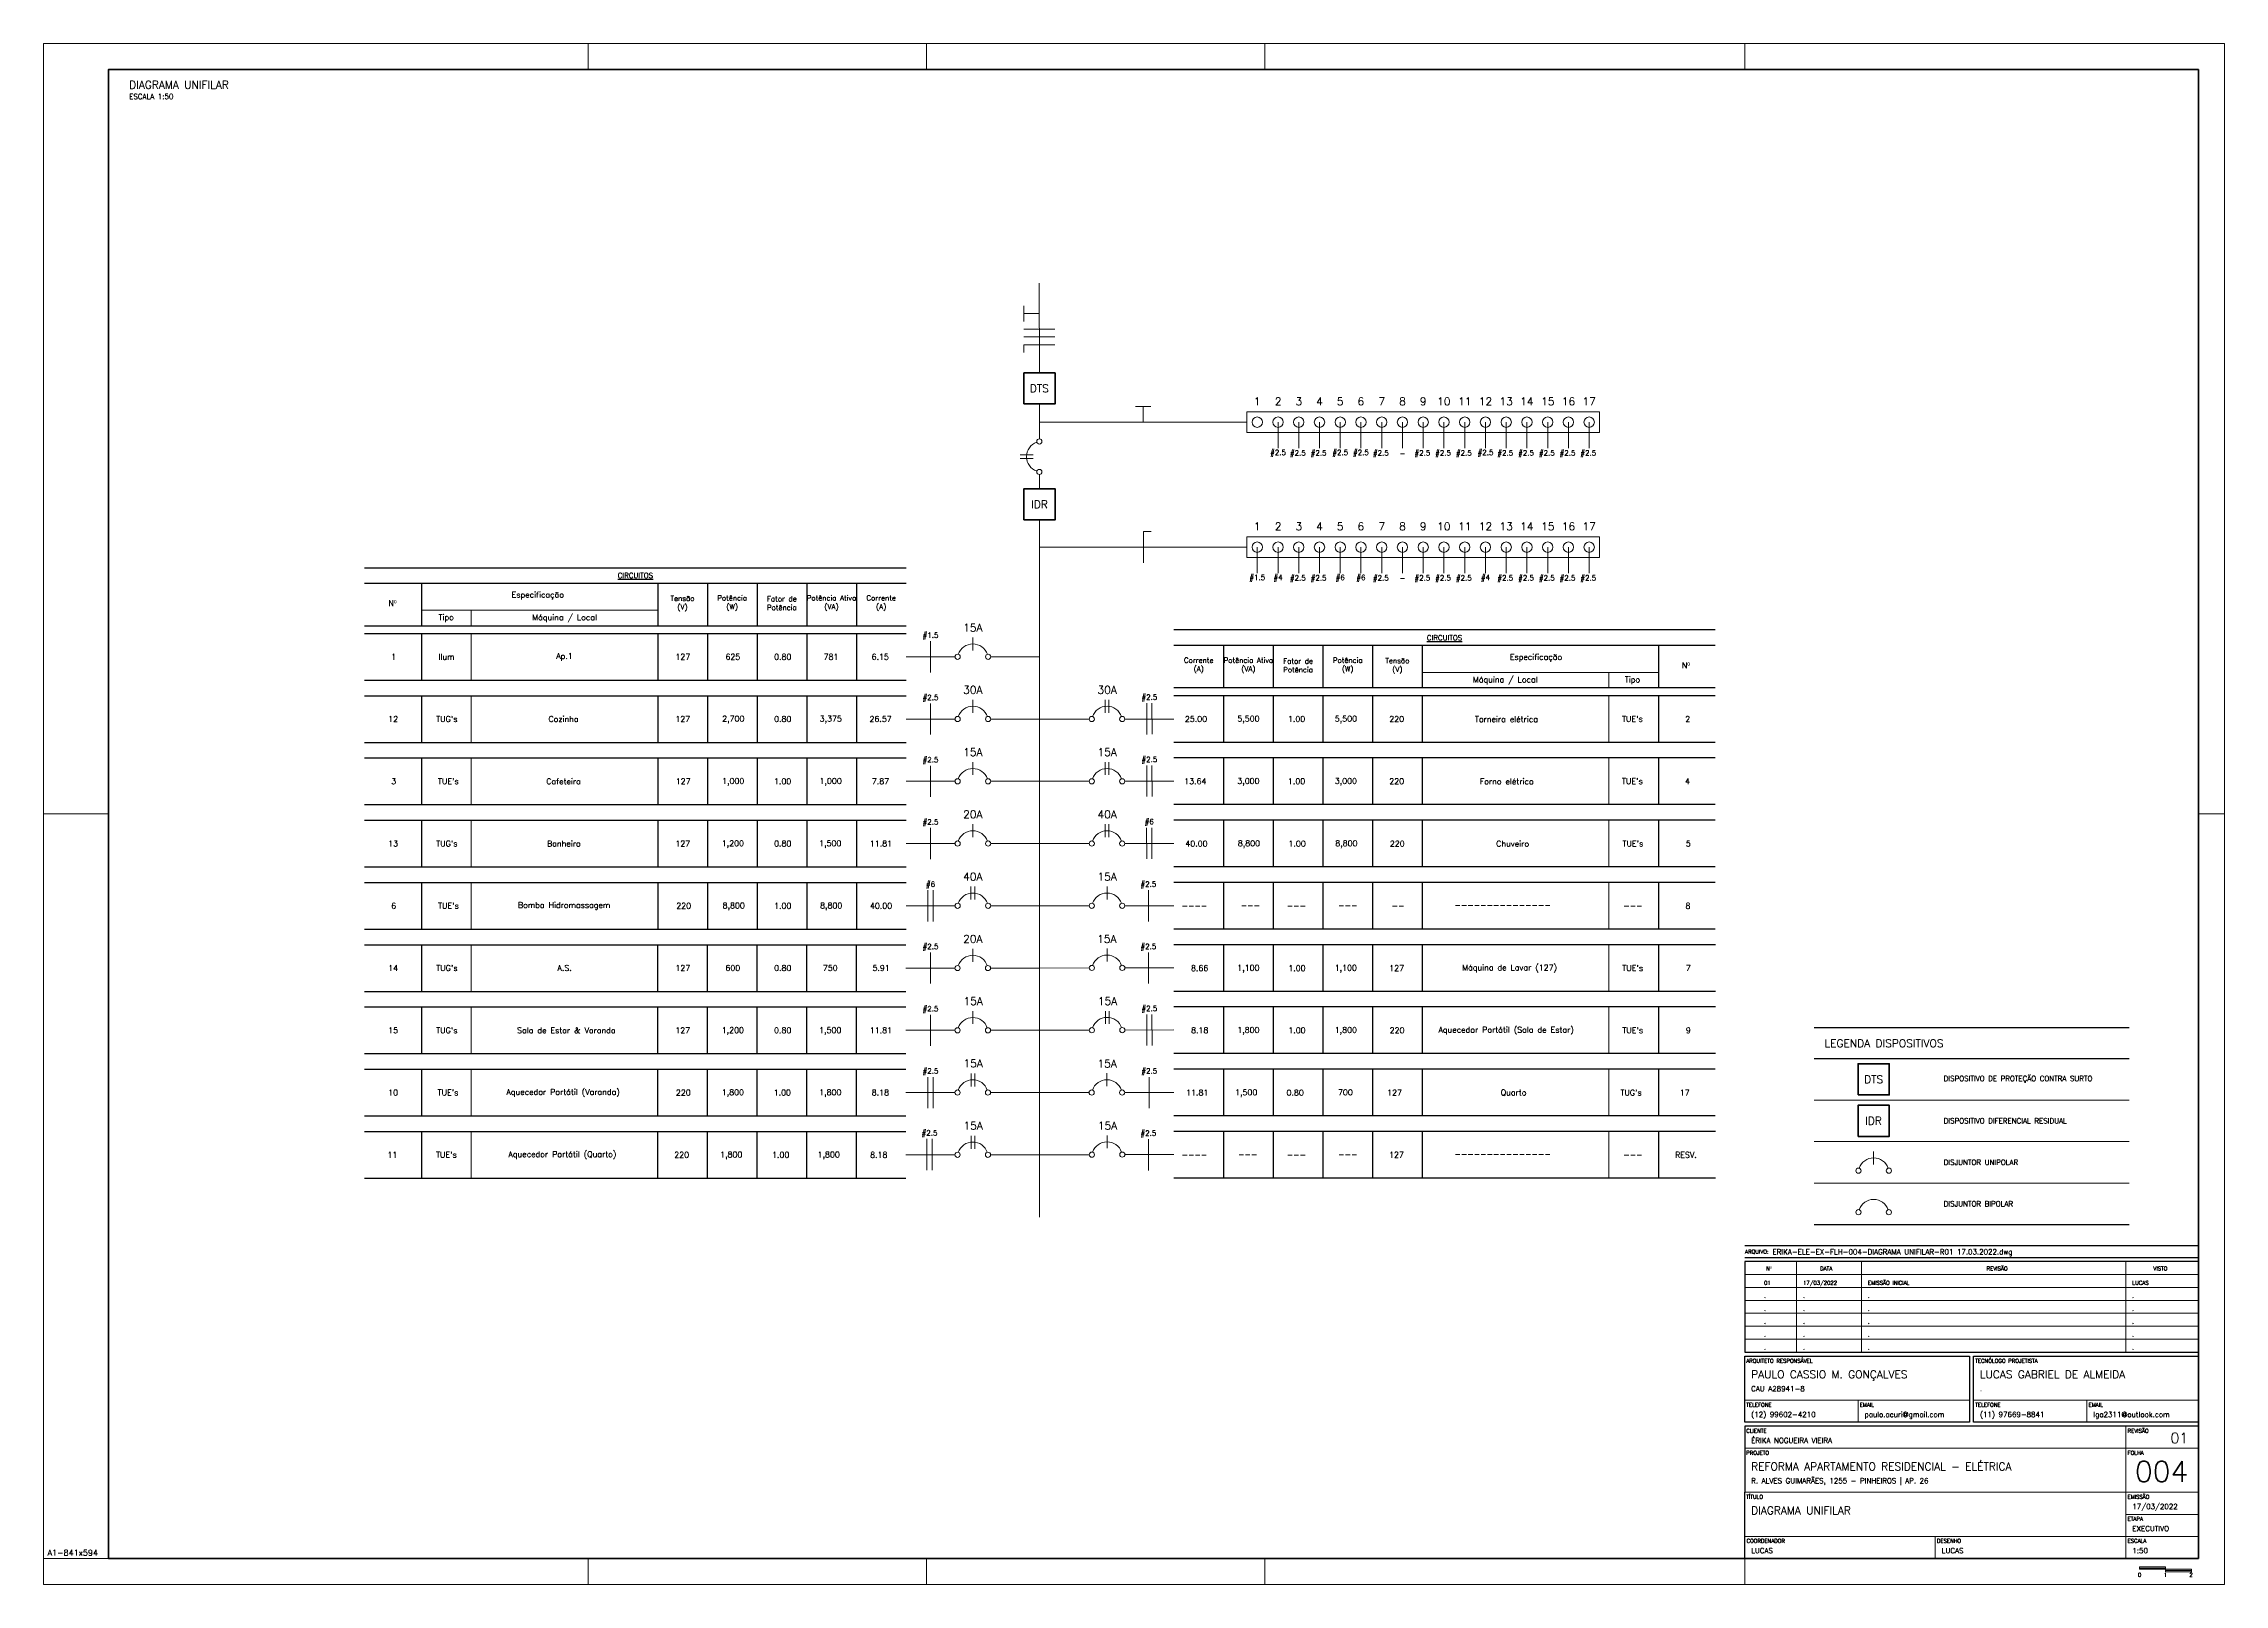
# Model space of a CAD drawing. Extents: x 0 to 175, y -16 to 63.
# Drawn here: x 95.62 to 137.67, y 0 to 29.7 of the extents above; entities that cross this region are included whole.
import ezdxf
from ezdxf.enums import TextEntityAlignment as Align

# ---------------------------------------------------------------- set-up
doc = ezdxf.new("R2010")
doc.units = 0
doc.header["$LTSCALE"] = 0.5
doc.header["$MEASUREMENT"] = 0
for name, color, linetype in [('CARIMBO', 7, 'CONTINUOUS'), ('LOGO', 7, 'CONTINUOUS'), ('MARGEM', 1, 'CONTINUOUS')]:
    doc.layers.add(name, color=color, linetype=linetype)
for name, color, linetype, lineweight in [('COT01', 1, 'CONTINUOUS', 9), ('TXT01', 7, 'CONTINUOUS', 9), ('TXT02', 2, 'CONTINUOUS', 20), ('TXT05', 4, 'CONTINUOUS', 30), ('TXT07', 6, 'CONTINUOUS', 50)]:
    doc.layers.add(name, color=color, linetype=linetype, lineweight=lineweight)
for name, color, linetype, lineweight, true_color in [('ELE03 - FASE', 242, 'CONTINUOUS', 20, 0xdf2935), ('ELE03 - NEUTRO', 141, 'CONTINUOUS', 20, 0x51d6ff), ('ELE03 - TERRA', 112, 'CONTINUOUS', 20, 0x0bde67)]:
    doc.layers.add(name, color=color, linetype=linetype, lineweight=lineweight, true_color=true_color)
doc.styles.add('ROMANS', font='romans.shx')
doc.styles.add('SANSSERIF', font='sanss___.ttf')
doc.styles.add('SIMPLEX', font='SIMPLEX')
doc.styles.get("Standard").update_dxf_attribs({"font": 'romans.shx'})

# ---------------------------------------------------------------- blocks, each defined once
blk = doc.blocks.new('CARIMBO-1')
at = {"layer": 'TXT01', "lineweight": 9}
for p, q in [((-6.5, 5.725), (-6.5, 3.975)), ((-1.4, 3.975), (-1.4, 5.725)), ((-8.75, 5.225), (0, 5.225)), ((-8.75, 4.975), (0, 4.975)), ((-8.75, 4.725), (0, 4.725)), ((-8.75, 4.475), (0, 4.475)), ((-8.75, 4.225), (0, 4.225)), ((-8.75, 3.05), (-4.413, 3.05)), ((-4.338, 3.05), (0, 3.05)), ((-1.4, 2.55), (-1.4, 1.275)), ((-8.75, 2.125), (0, 2.125)), ((-1.4, 1.275), (-1.4, 0)), ((-1.4, 0.85), (0, 0.85)), ((-8.75, 0.425), (0, 0.425)), ((-5.075, 0.425), (-5.075, 0))]:
    blk.add_line(p, q, dxfattribs=at)
for points in [[(-6.563, 3.05), (-6.563, 2.625)], [(-2.15, 3.05), (-2.15, 2.625)], [(-8.75, 1.275), (0, 1.275)]]:
    blk.add_lwpolyline(points, dxfattribs=at)
at = {"layer": 'TXT02', "lineweight": 9}
for p, q in [((-8.75, 5.475), (0, 5.475)), ((-7.75, 5.725), (-7.75, 3.975))]:
    blk.add_line(p, q, dxfattribs=at)
at = {"layer": 'TXT05', "color": 4}
blk.add_line((-8.75, 6.035), (0, 6.035), dxfattribs=at)
for points in [[(-8.75, 5.8), (0, 5.8)], [(0, 1.275), (0, 2.55), (-8.75, 2.55), (-8.75, 1.275)], [(0, 1.275), (0, 0), (-8.75, 0), (-8.75, 1.275)]]:
    blk.add_lwpolyline(points, dxfattribs=at)
for points in [[(-8.75, 3.975), (0, 3.975), (0, 5.725), (-8.75, 5.725)], [(-8.75, 3.9), (-4.413, 3.9), (-4.413, 2.625), (-8.75, 2.625)], [(-4.338, 3.9), (0, 3.9), (0, 2.625), (-4.338, 2.625)]]:
    blk.add_lwpolyline(points, close=True, dxfattribs=at)
at = {"layer": 'LOGO', "color": 2, "lineweight": 20, "style": 'SANSSERIF'}
blk.add_text('.', height=0.1, dxfattribs=at).set_placement((-4.213, 3.222))
at = {"layer": 'LOGO', "color": 4, "lineweight": 30, "style": 'ROMANS', "flags": 8}
blk.add_attdef('NOME_CLIENTE', (-8.625, 2.225), '', height=0.1, dxfattribs=at)
at = {"layer": 'TXT02', "color": 2, "lineweight": 20, "style": 'ROMANS'}
for s, p in [('ARQUIVO:', (-8.742, 5.875)), ('Nº', (-8.333, 5.55)), ('DATA', (-7.297, 5.55)), ('REVISÃO', (-4.086, 5.55)), ('VISTO', (-0.868, 5.55)), ('REVISÃO', (-1.368, 2.422)), ('FOLHA', (-1.368, 1.997)), ('TÍTULO', (-8.718, 1.15)), ('EMISSÃO', (-1.368, 1.15)), ('ETAPA', (-1.368, 0.725)), ('COORDENADOR', (-8.714, 0.3)), ('DESENHO', (-5.043, 0.3)), ('ESCALA', (-1.368, 0.3))]:
    blk.add_text(s, height=0.075, dxfattribs=at).set_placement(p)
at = {"layer": 'TXT02', "style": 'ROMANS'}
for s, height, p in [('TELEFONE', 0.075, (-8.718, 2.922)), ('CAU A28941-8 ', 0.1, (-8.625, 3.222)), ('EMAIL', 0.075, (-6.53, 2.922)), ('TELEFONE', 0.075, (-4.305, 2.922)), ('EMAIL', 0.075, (-2.118, 2.922)), ('(12) 99602-4210 ', 0.1, (-8.625, 2.725)), ('paulo.acuri@gmail.com ', 0.1, (-6.438, 2.725)), ('(11) 97669-8841 ', 0.1, (-4.213, 2.725)), ('lga2311@outlook.com ', 0.1, (-2.025, 2.725)), ('CLIENTE', 0.075, (-8.718, 2.422)), ('PROJETO', 0.075, (-8.718, 1.997))]:
    blk.add_text(s, height=height, dxfattribs=at).set_placement(p)
at = {"layer": 'TXT02', "color": 2, "lineweight": 20, "style": 'ROMANS', "flags": 8}
for tag, p, height in [('ARQUIVO', (-8.213, 5.86), 0.1), ('R11', (-8.375, 5.275), 0.075), ('R21', (-8.375, 5.025), 0.075), ('R12', (-7.625, 5.275), 0.075), ('R22', (-7.625, 5.025), 0.075), ('R13', (-6.375, 5.275), 0.075), ('R23', (-6.375, 5.025), 0.075), ('R14', (-1.275, 5.275), 0.075), ('R24', (-1.275, 5.025), 0.075), ('R31', (-8.375, 4.775), 0.075), ('R32', (-7.625, 4.775), 0.075), ('R33', (-6.375, 4.775), 0.075), ('R34', (-1.275, 4.775), 0.075), ('R41', (-8.375, 4.525), 0.075), ('R51', (-8.375, 4.275), 0.075), ('R42', (-7.625, 4.525), 0.075), ('R52', (-7.625, 4.275), 0.075), ('R43', (-6.375, 4.525), 0.075), ('R53', (-6.375, 4.275), 0.075), ('R44', (-1.275, 4.525), 0.075), ('R54', (-1.275, 4.275), 0.075), ('R61', (-8.375, 4.025), 0.075), ('R62', (-7.625, 4.025), 0.075), ('R63', (-6.375, 4.025), 0.075), ('R64', (-1.275, 4.025), 0.075), ('DATA', (-1.275, 0.95), 0.1), ('ETAPA', (-1.275, 0.525), 0.1), ('COORDENADOR', (-8.625, 0.1), 0.1), ('DESENHISTA', (-4.95, 0.1), 0.1), ('ESCALA', (-1.275, 0.1), 0.1)]:
    blk.add_attdef(tag, p, '', height=height, dxfattribs=at)
at = {"layer": 'TXT02', "style": 'ROMANS', "flags": 8}
blk.add_attdef('ENDEREÇO', (-8.625, 1.447), '', height=0.1, dxfattribs=at)
at = {"layer": 'TXT05', "color": 4, "style": 'ROMANS'}
for s, p in [('ARQUITETO RESPONSÁVEL', (-8.718, 3.772)), ('TECNÓLOGO PROJETISTA', (-4.305, 3.772))]:
    blk.add_text(s, height=0.075, dxfattribs=at).set_placement(p)
at = {"layer": 'TXT05', "color": 4, "style": 'ROMANS', "flags": 8}
blk.add_attdef('REV', text='', height=0.2, dxfattribs=at).set_placement((-0.196, 2.222), align=Align.RIGHT)
at = {"layer": 'TXT05', "style": 'ROMANS', "flags": 8}
blk.add_attdef('NOME_PROJETO', (-8.625, 1.697), '', height=0.15, dxfattribs=at)
at = {"layer": 'TXT07', "style": 'ROMANS'}
for s, p in [('PAULO CASSIO M. GONÇALVES', (-8.625, 3.472)), ('LUCAS GABRIEL DE ALMEIDA', (-4.213, 3.472))]:
    blk.add_text(s, height=0.15, dxfattribs=at).set_placement(p)
at = {"layer": 'TXT07', "style": 'ROMANS', "flags": 8}
blk.add_attdef('Nº', text='', height=0.4, dxfattribs=at).set_placement((-0.196, 1.475), align=Align.RIGHT)
for tag, p in [('TÍTULO_LINHA_1', (-8.625, 0.85)), ('TÍTULO_LINHA_2', (-8.625, 0.6))]:
    blk.add_attdef(tag, p, '', height=0.15, dxfattribs=at)
blk = doc.blocks.new('*U289')
at = {"layer": 'ELE03 - TERRA'}
blk.add_lwpolyline([(0, 0), (0, -0.5)], dxfattribs=at)
at = {"layer": 'TXT02'}
blk.add_circle((0, 0), 0.1, dxfattribs=at)
blk = doc.blocks.new('*U290')
at = {"layer": 'TXT01', "color": 0, "linetype": 'ByBlock', "lineweight": -2}
for p in [(0, 0), (0.4, 0), (0.8, 0), (1.2, 0), (1.6, 0), (2, 0), (2.4, 0), (2.8, 0), (3.2, 0), (3.6, 0), (4, 0), (4.4, 0), (4.8, 0), (5.2, 0), (5.6, 0), (6, 0)]:
    blk.add_blockref('*U289', p, dxfattribs=at)
blk = doc.blocks.new('Fio-TERRA')
at = {"layer": 'ELE03 - TERRA'}
for p, q in [((-0.1, 0.2), (0.1, 0.2)), ((0, 0), (0, 0.2))]:
    blk.add_line(p, q, dxfattribs=at)
blk = doc.blocks.new('*U291')
at = {"layer": 'ELE03 - NEUTRO'}
blk.add_lwpolyline([(0, 0), (0, -0.5)], dxfattribs=at)
at = {"layer": 'TXT02'}
blk.add_circle((0, 0), 0.1, dxfattribs=at)
blk = doc.blocks.new('*U292')
at = {"layer": 'TXT01', "color": 0, "linetype": 'ByBlock', "lineweight": -2}
for p in [(0, 0), (0.4, 0), (0.8, 0), (1.2, 0), (1.6, 0), (2, 0), (2.4, 0), (2.8, 0), (3.2, 0), (3.6, 0), (4, 0), (4.4, 0), (4.8, 0), (5.2, 0), (5.6, 0), (6, 0), (6.4, 0)]:
    blk.add_blockref('*U291', p, dxfattribs=at)
blk = doc.blocks.new('Fio-NEUTRO')
at = {"layer": 'ELE03 - NEUTRO'}
for p, q in [((0, 0.2), (0.1, 0.2)), ((0, -0.2), (0, 0.2))]:
    blk.add_line(p, q, dxfattribs=at)
blk = doc.blocks.new('Fio-FASE')
at = {"layer": 'ELE03 - FASE'}
blk.add_line((0, -0.2), (0, 0.2), dxfattribs=at)
blk = doc.blocks.new('MAR-A1')
at = {"layer": 'LOGO', "lineweight": 20}
h = blk.add_hatch(color=2, dxfattribs=at)
h.paths.add_polyline_path([(-1.273, -0.419), (-1.273, -0.369), (-2.273, -0.369), (-2.273, -0.419)])
h.paths.add_polyline_path([(-0.273, -0.469), (-0.273, -0.419), (-1.273, -0.419), (-1.273, -0.469)])
at = {"layer": 'LOGO', "color": 2, "lineweight": 20}
for p, q in [((-1.273, -0.319), (-2.273, -0.319)), ((-2.273, -0.319), (-2.273, -0.419)), ((-2.273, -0.369), (-1.273, -0.369)), ((-2.273, -0.419), (-1.273, -0.419)), ((-1.273, -0.419), (-1.273, -0.319)), ((-0.273, -0.419), (-1.273, -0.419)), ((-1.273, -0.419), (-1.273, -0.519)), ((-1.273, -0.469), (-0.273, -0.469)), ((-1.273, -0.519), (-0.273, -0.519)), ((-0.273, -0.519), (-0.273, -0.419))]:
    blk.add_line(p, q, dxfattribs=at)
at = {"layer": 'MARGEM', "color": 2, "lineweight": 20}
for p, q in [((-62.1, 58.4), (-62.1, 57.4)), ((-49.05, 58.4), (-49.05, 57.4)), ((-36, 58.4), (-36, 57.4)), ((-17.5, 58.4), (-17.5, 57.4)), ((-80.6, 28.7), (-83.1, 28.7)), ((1, 28.7), (0, 28.7)), ((-62.1, 0), (-62.1, -1)), ((-49.05, 0), (-49.05, -1)), ((-36, 0), (-36, -1)), ((-17.5, 0), (-17.5, -1)), ((-80.6, 0), (-83.1, 0))]:
    blk.add_line(p, q, dxfattribs=at)
blk.add_lwpolyline([(-83.1, 58.4), (-83.1, -1), (1, -1), (1, 58.4)], close=True, dxfattribs=at)
at = {"layer": 'MARGEM', "color": 6, "lineweight": 50}
blk.add_lwpolyline([(-80.6, 0), (0, 0), (0, 57.4), (-80.6, 57.4)], close=True, dxfattribs=at)
at = {"layer": 'LOGO', "color": 2, "lineweight": 20, "style": 'ROMANS'}
for s, height, p in [('A1-841x594', 0.225, (-82.944, 0.108)), ('0', 0.15, (-2.333, -0.706)), ('1', 0.15, (-1.339, -0.706)), ('2', 0.15, (-0.35, -0.706))]:
    blk.add_text(s, height=height, dxfattribs=at).set_placement(p)

msp = doc.modelspace()

# ---------------------------------------------------------------- linework, layer by layer
at = {"layer": 'TXT01'}
for p, q in [((114.8212, 23.3535), (114.8188, 25.0798)), ((114.8224, 22.0807), (114.8218, 22.7535)), ((114.8218, 22.4028), (118.8218, 22.4028)), ((114.8227, 21.1199), (114.8223, 21.394)), ((114.8218, 7.0802), (114.8218, 20.5199)), ((114.8316, 19.9937), (118.8218, 19.9937)), ((103.8647, 18.7802), (103.8647, 18.4802)), ((103.8647, 18.3302), (103.8647, 17.4302)), ((112.2497, 17.8802), (113.1948, 17.8802)), ((113.8816, 17.8802), (114.8218, 17.8802)), ((125.7985, 17.5802), (125.7985, 17.2802)), ((103.8647, 17.1302), (103.8647, 16.2302)), ((125.7985, 17.1302), (125.7985, 16.2302)), ((112.2497, 16.6802), (113.1948, 16.6802)), ((113.8816, 16.6802), (114.8218, 16.6802)), ((115.7816, 16.6802), (114.8218, 16.6802)), ((117.4135, 16.6802), (116.4684, 16.6802)), ((103.8647, 15.9302), (103.8647, 15.0302)), ((125.7985, 15.9302), (125.7985, 15.0302)), ((112.2497, 15.4802), (113.1948, 15.4802)), ((113.8816, 15.4802), (114.8218, 15.4802)), ((115.7816, 15.4802), (114.8218, 15.4802)), ((117.4135, 15.4802), (116.4684, 15.4802)), ((103.8647, 14.7302), (103.8647, 13.8302)), ((125.7985, 14.7302), (125.7985, 13.8302)), ((112.2497, 14.2802), (113.1948, 14.2802)), ((113.8816, 14.2802), (114.8218, 14.2802)), ((115.7816, 14.2802), (114.8218, 14.2802)), ((117.4135, 14.2802), (116.4684, 14.2802)), ((103.8647, 13.5302), (103.8647, 12.6302)), ((125.7985, 13.5302), (125.7985, 12.6302)), ((112.2497, 13.0802), (113.1948, 13.0802)), ((113.8816, 13.0802), (114.8218, 13.0802)), ((115.7816, 13.0802), (114.8218, 13.0802)), ((117.4135, 13.0802), (116.4684, 13.0802)), ((103.8627, 12.3302), (103.8627, 11.4302)), ((125.8005, 12.3302), (125.8005, 11.4302)), ((112.2477, 11.8802), (113.1928, 11.8802)), ((113.8796, 11.8802), (114.8218, 11.8802)), ((115.7827, 11.8826), (114.8218, 11.8801)), ((117.4146, 11.8869), (116.4695, 11.8844)), ((103.8627, 11.1302), (103.8627, 10.2302)), ((125.8005, 11.1302), (125.8005, 10.2302)), ((112.2477, 10.6802), (113.1928, 10.6802)), ((113.8796, 10.6802), (114.8218, 10.6802)), ((115.7827, 10.6826), (114.8218, 10.6801)), ((117.4146, 10.6869), (116.4695, 10.6844)), ((103.8627, 9.9302), (103.8627, 9.0302)), ((125.7996, 9.9301), (125.7996, 9.0301)), ((112.2477, 9.4802), (113.1928, 9.4802)), ((113.8796, 9.4802), (114.8218, 9.4802)), ((115.7796, 9.4801), (114.8218, 9.4801)), ((117.4146, 9.4801), (116.4664, 9.4801)), ((129.7585, 9.3355), (135.8316, 9.3355)), ((103.8627, 8.7302), (103.8627, 7.8302)), ((125.8005, 8.7302), (125.8005, 7.8302)), ((129.7585, 8.5355), (135.8316, 8.5355)), ((112.2477, 8.2802), (113.1928, 8.2802)), ((113.8796, 8.2802), (114.8218, 8.2802)), ((115.7827, 8.2826), (114.8218, 8.2801)), ((117.4146, 8.2869), (116.4695, 8.2844)), ((129.7585, 7.7355), (135.8316, 7.7355))]:
    msp.add_line(p, q, dxfattribs=at)
at = {"layer": 'TXT02'}
for p, q in [((114.4487, 21.7747), (114.6987, 21.7747)), ((114.4487, 21.6997), (114.6987, 21.6997)), ((113.538, 18.2521), (113.538, 18.0021)), ((113.538, 17.0521), (113.538, 16.8021)), ((116.0876, 17.0521), (116.0876, 16.8021)), ((116.1626, 17.0521), (116.1626, 16.8021)), ((113.538, 15.8521), (113.538, 15.6021)), ((116.0876, 15.8521), (116.0876, 15.6021)), ((116.1626, 15.8521), (116.1626, 15.6021)), ((113.538, 14.6521), (113.538, 14.4021)), ((116.0876, 14.6521), (116.0876, 14.4021)), ((116.1626, 14.6521), (116.1626, 14.4021)), ((113.5008, 13.4521), (113.5008, 13.2021)), ((113.5758, 13.4521), (113.5758, 13.2021)), ((116.1251, 13.4521), (116.1251, 13.2021)), ((113.536, 12.2521), (113.536, 12.0021)), ((116.1253, 12.2554), (116.1259, 12.0054)), ((113.536, 11.0521), (113.536, 10.8021)), ((116.0938, 11.0521), (116.0938, 10.8021)), ((116.1688, 11.0521), (116.1688, 10.8021)), ((113.5039, 9.848), (113.5039, 9.598)), ((113.5789, 9.848), (113.5789, 9.598)), ((116.1231, 9.852), (116.1231, 9.602)), ((113.5039, 8.648), (113.5039, 8.398)), ((113.5789, 8.648), (113.5789, 8.398)), ((116.1253, 8.6554), (116.1259, 8.4054)), ((130.9066, 8.3464), (130.9066, 8.0964))]:
    msp.add_line(p, q, dxfattribs=at)
at = {"layer": 'TXT02', "lineweight": 15}
for p, q in [((102.9069, 18.7802), (107.4608, 18.7802)), ((126.7562, 17.5802), (122.2024, 17.5802))]:
    msp.add_line(p, q, dxfattribs=at)
at = {"layer": 'TXT02'}
for points in [[(118.8218, 22.6028), (125.6218, 22.6028), (125.6218, 22.2028), (118.8218, 22.2028)], [(118.8218, 20.1937), (125.6218, 20.1937), (125.6218, 19.7937), (118.8218, 19.7937)]]:
    msp.add_lwpolyline(points, close=True, dxfattribs=at)
for centre, radius in [((119.0218, 22.4028), 0.1), ((114.8206, 22.0308), 0.05), ((114.8206, 21.4439), 0.05), ((113.2448, 17.8802), 0.05), ((113.8316, 17.8802), 0.05), ((113.2448, 16.6802), 0.05), ((113.8316, 16.6802), 0.05), ((115.8316, 16.6802), 0.05), ((116.4184, 16.6802), 0.05), ((113.2448, 15.4802), 0.05), ((113.8316, 15.4802), 0.05), ((115.8316, 15.4802), 0.05), ((116.4184, 15.4802), 0.05), ((113.2448, 14.2802), 0.05), ((113.8316, 14.2802), 0.05), ((115.8316, 14.2802), 0.05), ((116.4184, 14.2802), 0.05), ((113.2448, 13.0802), 0.05), ((113.8316, 13.0802), 0.05), ((115.8316, 13.0802), 0.05), ((116.4184, 13.0802), 0.05), ((113.2428, 11.8802), 0.05), ((113.8296, 11.8802), 0.05), ((115.8327, 11.8828), 0.05), ((116.4195, 11.8843), 0.05), ((113.2428, 10.6802), 0.05), ((113.8296, 10.6802), 0.05), ((115.8327, 10.6828), 0.05), ((116.4195, 10.6843), 0.05), ((113.2428, 9.4802), 0.05), ((113.8296, 9.4802), 0.05), ((115.8296, 9.4801), 0.05), ((116.4164, 9.4801), 0.05), ((113.2428, 8.2802), 0.05), ((113.8296, 8.2802), 0.05), ((115.8327, 8.2828), 0.05), ((116.4195, 8.2843), 0.05), ((130.6133, 7.9745), 0.05), ((131.2001, 7.9745), 0.05), ((130.6133, 7.1745), 0.05), ((131.2001, 7.1745), 0.05)]:
    msp.add_circle(centre, radius, dxfattribs=at)
for centre, start, end in [((114.8713, 21.7372), 109.43764, 250.54926), ((113.538, 17.8294), 19.43764, 160.54926), ((113.538, 16.6294), 19.43764, 160.54926), ((116.1251, 16.6294), 19.45074, 160.56236), ((113.538, 15.4294), 19.43764, 160.54926), ((116.1251, 15.4294), 19.45074, 160.56236), ((113.538, 14.2294), 19.43764, 160.54926), ((116.1251, 14.2294), 19.45074, 160.56236), ((113.538, 13.0294), 19.43764, 160.54926), ((116.1251, 13.0294), 19.45074, 160.56236), ((113.536, 11.8294), 19.43764, 160.54926), ((116.1264, 11.8328), 19.59913, 160.71075), ((113.536, 10.6294), 19.43764, 160.54926), ((116.1264, 10.6328), 19.59913, 160.71075), ((113.536, 9.4294), 19.43764, 160.54926), ((116.1231, 9.4294), 19.45074, 160.56236), ((113.536, 8.2294), 19.43764, 160.54926), ((116.1264, 8.2328), 19.59913, 160.71075), ((130.9066, 7.9238), 19.43764, 160.54926), ((130.9066, 7.1238), 19.43764, 160.54926)]:
    msp.add_arc(centre, 0.2976, start, end, dxfattribs=at)
at = {"layer": 'TXT05'}
for p, q in [((101.8102, 19.5983), (112.2497, 19.5983)), ((101.8102, 19.2983), (112.2497, 19.2983)), ((102.9069, 19.2983), (102.9069, 18.4802)), ((107.4608, 19.2983), (107.4608, 18.4802)), ((108.4186, 19.2983), (108.4186, 18.4802)), ((109.3764, 19.2983), (109.3764, 18.4802)), ((110.3341, 19.2983), (110.3341, 18.4802)), ((111.2919, 19.2983), (111.2919, 18.4802)), ((111.2919, 19.2983), (111.2919, 18.4802)), ((101.8102, 18.4802), (112.2497, 18.4802)), ((101.8102, 18.3302), (112.2497, 18.3302)), ((102.9069, 18.3302), (102.9069, 17.4302)), ((107.4608, 18.3302), (107.4608, 17.4302)), ((108.4186, 18.3302), (108.4186, 17.4302)), ((109.3764, 18.3302), (109.3764, 17.4302)), ((110.3341, 18.3302), (110.3341, 17.4302)), ((111.2919, 18.3302), (111.2919, 17.4302)), ((111.2919, 18.3302), (111.2919, 17.4302)), ((127.8529, 18.3983), (117.4135, 18.3983)), ((127.8529, 18.0983), (117.4135, 18.0983)), ((118.3712, 18.0983), (118.3712, 17.2802)), ((118.3712, 18.0983), (118.3712, 17.2802)), ((119.329, 18.0983), (119.329, 17.2802)), ((120.2868, 18.0983), (120.2868, 17.2802)), ((121.2446, 18.0983), (121.2446, 17.2802)), ((122.2024, 18.0983), (122.2024, 17.2802)), ((126.7562, 18.0983), (126.7562, 17.2802)), ((101.8102, 17.4302), (112.2497, 17.4302)), ((127.8529, 17.2802), (117.4135, 17.2802)), ((101.8102, 17.1302), (112.2497, 17.1302)), ((102.9069, 17.1302), (102.9069, 16.2302)), ((107.4608, 17.1302), (107.4608, 16.2302)), ((108.4186, 17.1302), (108.4186, 16.2302)), ((109.3764, 17.1302), (109.3764, 16.2302)), ((110.3341, 17.1302), (110.3341, 16.2302)), ((111.2919, 17.1302), (111.2919, 16.2302)), ((111.2919, 17.1302), (111.2919, 16.2302)), ((127.8529, 17.1302), (117.4135, 17.1302)), ((118.3712, 17.1302), (118.3712, 16.2302)), ((118.3712, 17.1302), (118.3712, 16.2302)), ((119.329, 17.1302), (119.329, 16.2302)), ((120.2868, 17.1302), (120.2868, 16.2302)), ((121.2446, 17.1302), (121.2446, 16.2302)), ((122.2024, 17.1302), (122.2024, 16.2302)), ((126.7562, 17.1302), (126.7562, 16.2302)), ((101.8102, 16.2302), (112.2497, 16.2302)), ((127.8529, 16.2302), (117.4135, 16.2302)), ((101.8102, 15.9302), (112.2497, 15.9302)), ((102.9069, 15.9302), (102.9069, 15.0302)), ((107.4608, 15.9302), (107.4608, 15.0302)), ((108.4186, 15.9302), (108.4186, 15.0302)), ((109.3764, 15.9302), (109.3764, 15.0302)), ((110.3341, 15.9302), (110.3341, 15.0302)), ((111.2919, 15.9302), (111.2919, 15.0302)), ((111.2919, 15.9302), (111.2919, 15.0302)), ((127.8529, 15.9302), (117.4135, 15.9302)), ((118.3712, 15.9302), (118.3712, 15.0302)), ((118.3712, 15.9302), (118.3712, 15.0302)), ((119.329, 15.9302), (119.329, 15.0302)), ((120.2868, 15.9302), (120.2868, 15.0302)), ((121.2446, 15.9302), (121.2446, 15.0302)), ((122.2024, 15.9302), (122.2024, 15.0302)), ((126.7562, 15.9302), (126.7562, 15.0302)), ((101.8102, 15.0302), (112.2497, 15.0302)), ((101.8102, 14.7302), (112.2497, 14.7302)), ((102.9069, 14.7302), (102.9069, 13.8302)), ((107.4608, 14.7302), (107.4608, 13.8302)), ((108.4186, 14.7302), (108.4186, 13.8302)), ((109.3764, 14.7302), (109.3764, 13.8302)), ((110.3341, 14.7302), (110.3341, 13.8302)), ((111.2919, 14.7302), (111.2919, 13.8302)), ((111.2919, 14.7302), (111.2919, 13.8302)), ((127.8529, 15.0302), (117.4135, 15.0302)), ((127.8529, 14.7302), (117.4135, 14.7302)), ((118.3712, 14.7302), (118.3712, 13.8302)), ((118.3712, 14.7302), (118.3712, 13.8302)), ((119.329, 14.7302), (119.329, 13.8302)), ((120.2868, 14.7302), (120.2868, 13.8302)), ((121.2446, 14.7302), (121.2446, 13.8302)), ((122.2024, 14.7302), (122.2024, 13.8302)), ((126.7562, 14.7302), (126.7562, 13.8302)), ((101.8102, 13.8302), (112.2497, 13.8302)), ((101.8102, 13.5302), (112.2497, 13.5302)), ((102.9069, 13.5302), (102.9069, 12.6302)), ((107.4608, 13.5302), (107.4608, 12.6302)), ((108.4186, 13.5302), (108.4186, 12.6302)), ((109.3764, 13.5302), (109.3764, 12.6302)), ((110.3341, 13.5302), (110.3341, 12.6302)), ((111.2919, 13.5302), (111.2919, 12.6302)), ((111.2919, 13.5302), (111.2919, 12.6302)), ((127.8529, 13.8302), (117.4135, 13.8302)), ((127.8529, 13.5302), (117.4135, 13.5302)), ((118.3712, 13.5302), (118.3712, 12.6302)), ((118.3712, 13.5302), (118.3712, 12.6302)), ((119.329, 13.5302), (119.329, 12.6302)), ((120.2868, 13.5302), (120.2868, 12.6302)), ((121.2446, 13.5302), (121.2446, 12.6302)), ((122.2024, 13.5302), (122.2024, 12.6302)), ((126.7562, 13.5302), (126.7562, 12.6302)), ((101.8102, 12.6302), (112.2497, 12.6302)), ((127.8529, 12.6302), (117.4135, 12.6302)), ((101.8082, 12.3302), (112.2477, 12.3302)), ((102.9049, 12.3302), (102.9049, 11.4302)), ((107.4588, 12.3302), (107.4588, 11.4302)), ((108.4166, 12.3302), (108.4166, 11.4302)), ((109.3744, 12.3302), (109.3744, 11.4302)), ((110.3321, 12.3302), (110.3321, 11.4302)), ((111.2899, 12.3302), (111.2899, 11.4302)), ((111.2899, 12.3302), (111.2899, 11.4302)), ((127.8549, 12.3302), (117.4155, 12.3302)), ((118.3732, 12.3302), (118.3732, 11.4302)), ((118.3732, 12.3302), (118.3732, 11.4302)), ((119.331, 12.3302), (119.331, 11.4302)), ((120.2888, 12.3302), (120.2888, 11.4302)), ((121.2466, 12.3302), (121.2466, 11.4302)), ((122.2044, 12.3302), (122.2044, 11.4302)), ((126.7582, 12.3302), (126.7582, 11.4302)), ((101.8082, 11.4302), (112.2477, 11.4302)), ((127.8549, 11.4302), (117.4155, 11.4302)), ((101.8082, 11.1302), (112.2477, 11.1302)), ((102.9049, 11.1302), (102.9049, 10.2302)), ((107.4588, 11.1302), (107.4588, 10.2302)), ((108.4166, 11.1302), (108.4166, 10.2302)), ((109.3744, 11.1302), (109.3744, 10.2302)), ((110.3321, 11.1302), (110.3321, 10.2302)), ((111.2899, 11.1302), (111.2899, 10.2302)), ((111.2899, 11.1302), (111.2899, 10.2302)), ((127.8549, 11.1302), (117.4155, 11.1302)), ((118.3732, 11.1302), (118.3732, 10.2302)), ((118.3732, 11.1302), (118.3732, 10.2302)), ((119.331, 11.1302), (119.331, 10.2302)), ((120.2888, 11.1302), (120.2888, 10.2302)), ((121.2466, 11.1302), (121.2466, 10.2302)), ((122.2044, 11.1302), (122.2044, 10.2302)), ((126.7582, 11.1302), (126.7582, 10.2302)), ((129.7585, 10.7326), (135.8316, 10.7326)), ((101.8082, 10.2302), (112.2477, 10.2302)), ((127.8549, 10.2302), (117.4155, 10.2302)), ((129.7585, 10.1355), (135.8316, 10.1355)), ((101.8082, 9.9302), (112.2477, 9.9302)), ((102.9049, 9.9302), (102.9049, 9.0302)), ((107.4588, 9.9302), (107.4588, 9.0302)), ((108.4166, 9.9302), (108.4166, 9.0302)), ((109.3744, 9.9302), (109.3744, 9.0302)), ((110.3321, 9.9302), (110.3321, 9.0302)), ((111.2899, 9.9302), (111.2899, 9.0302)), ((111.2899, 9.9302), (111.2899, 9.0302)), ((127.854, 9.9301), (117.4146, 9.9301)), ((118.3724, 9.9301), (118.3724, 9.0301)), ((118.3724, 9.9301), (118.3724, 9.0301)), ((119.3301, 9.9301), (119.3301, 9.0301)), ((120.2879, 9.9301), (120.2879, 9.0301)), ((121.2457, 9.9301), (121.2457, 9.0301)), ((122.2035, 9.9301), (122.2035, 9.0301)), ((126.7574, 9.9301), (126.7574, 9.0301)), ((101.8082, 9.0302), (112.2477, 9.0302)), ((127.854, 9.0301), (117.4146, 9.0301)), ((101.8082, 8.7302), (112.2477, 8.7302)), ((102.9049, 8.7302), (102.9049, 7.8302)), ((107.4588, 8.7302), (107.4588, 7.8302)), ((108.4166, 8.7302), (108.4166, 7.8302)), ((109.3744, 8.7302), (109.3744, 7.8302)), ((110.3321, 8.7302), (110.3321, 7.8302)), ((111.2899, 8.7302), (111.2899, 7.8302)), ((111.2899, 8.7302), (111.2899, 7.8302)), ((127.8549, 8.7302), (117.4155, 8.7302)), ((118.3732, 8.7302), (118.3732, 7.8302)), ((118.3732, 8.7302), (118.3732, 7.8302)), ((119.331, 8.7302), (119.331, 7.8302)), ((120.2888, 8.7302), (120.2888, 7.8302)), ((121.2466, 8.7302), (121.2466, 7.8302)), ((122.2044, 8.7302), (122.2044, 7.8302)), ((126.7582, 8.7302), (126.7582, 7.8302)), ((101.8082, 7.8302), (112.2477, 7.8302)), ((127.8549, 7.8302), (117.4155, 7.8302)), ((129.7585, 6.9355), (135.8316, 6.9355))]:
    msp.add_line(p, q, dxfattribs=at)
at = {"layer": 'TXT07'}
for points in [[(114.5218, 22.7535), (115.1218, 22.7535), (115.1218, 23.3535), (114.5218, 23.3535)], [(114.5218, 20.5199), (115.1218, 20.5199), (115.1218, 21.1199), (114.5218, 21.1199)], [(130.6067, 9.4355), (131.2067, 9.4355), (131.2067, 10.0355), (130.6067, 10.0355)], [(130.6067, 8.6355), (131.2067, 8.6355), (131.2067, 9.2355), (130.6067, 9.2355)]]:
    msp.add_lwpolyline(points, close=True, dxfattribs=at)

# ---------------------------------------------------------------- block references
at = {"layer": 'CARIMBO'}
ref = msp.add_blockref('CARIMBO-1', (137.1701, 0.5), dxfattribs=at)
ref.add_attrib('DESENHISTA', 'LUCAS', (132.2201, 0.6), dxfattribs={"layer": 'TXT02', "color": 2, "lineweight": 20, "height": 0.1, "style": 'ROMANS'})
ref.add_attrib('ESCALA', '1:50', (135.8951, 0.6), dxfattribs={"layer": 'TXT02', "color": 2, "lineweight": 20, "height": 0.1, "style": 'ROMANS'})
ref.add_attrib('TÍTULO_LINHA_1', 'DIAGRAMA UNIFILAR', (128.5451, 1.35), dxfattribs={"layer": 'TXT07', "height": 0.15, "style": 'ROMANS'})
ref.add_attrib('REV', '01', dxfattribs={"layer": 'TXT05', "color": 4, "height": 0.2, "style": 'ROMANS'}).set_placement((136.9745, 2.722), align=Align.RIGHT)
ref.add_attrib('DATA', '17/03/2022', (135.8951, 1.45), dxfattribs={"layer": 'TXT02', "color": 2, "lineweight": 20, "height": 0.1, "style": 'ROMANS'})
ref.add_attrib('ETAPA', 'EXECUTIVO', (135.8951, 1.025), dxfattribs={"layer": 'TXT02', "color": 2, "lineweight": 20, "height": 0.1, "style": 'ROMANS'})
ref.add_attrib('Nº', '004', dxfattribs={"layer": 'TXT07', "height": 0.4, "style": 'ROMANS'}).set_placement((136.9745, 1.975), align=Align.RIGHT)
ref.add_attrib('ARQUIVO', 'ERIKA-ELE-EX-FLH-004-DIAGRAMA UNIFILAR-R01 17.03.2022.dwg', (128.9567, 6.3604), dxfattribs={"layer": 'TXT02', "color": 2, "lineweight": 20, "height": 0.1, "style": 'ROMANS'})
ref.add_attrib('R11', '01', (128.7951, 5.775), dxfattribs={"layer": 'TXT02', "color": 2, "lineweight": 20, "height": 0.075, "style": 'ROMANS'})
ref.add_attrib('R21', '.', (128.7951, 5.525), dxfattribs={"layer": 'TXT02', "color": 2, "lineweight": 20, "height": 0.075, "style": 'ROMANS'})
ref.add_attrib('R13', 'EMISSÃO INICIAL', (130.7951, 5.775), dxfattribs={"layer": 'TXT02', "color": 2, "lineweight": 20, "height": 0.075, "style": 'ROMANS'})
ref.add_attrib('R12', '17/03/2022', (129.5451, 5.775), dxfattribs={"layer": 'TXT02', "color": 2, "lineweight": 20, "height": 0.075, "style": 'ROMANS'})
ref.add_attrib('R22', '.', (129.5451, 5.525), dxfattribs={"layer": 'TXT02', "color": 2, "lineweight": 20, "height": 0.075, "style": 'ROMANS'})
ref.add_attrib('R23', '.', (130.7951, 5.525), dxfattribs={"layer": 'TXT02', "color": 2, "lineweight": 20, "height": 0.075, "style": 'ROMANS'})
ref.add_attrib('R31', '.', (128.7951, 5.275), dxfattribs={"layer": 'TXT02', "color": 2, "lineweight": 20, "height": 0.075, "style": 'ROMANS'})
ref.add_attrib('R41', '.', (128.7951, 5.025), dxfattribs={"layer": 'TXT02', "color": 2, "lineweight": 20, "height": 0.075, "style": 'ROMANS'})
ref.add_attrib('R51', '.', (128.7951, 4.775), dxfattribs={"layer": 'TXT02', "color": 2, "lineweight": 20, "height": 0.075, "style": 'ROMANS'})
ref.add_attrib('R32', '.', (129.5451, 5.275), dxfattribs={"layer": 'TXT02', "color": 2, "lineweight": 20, "height": 0.075, "style": 'ROMANS'})
ref.add_attrib('R33', '.', (130.7951, 5.275), dxfattribs={"layer": 'TXT02', "color": 2, "lineweight": 20, "height": 0.075, "style": 'ROMANS'})
ref.add_attrib('R42', '.', (129.5451, 5.025), dxfattribs={"layer": 'TXT02', "color": 2, "lineweight": 20, "height": 0.075, "style": 'ROMANS'})
ref.add_attrib('R43', '.', (130.7951, 5.025), dxfattribs={"layer": 'TXT02', "color": 2, "lineweight": 20, "height": 0.075, "style": 'ROMANS'})
ref.add_attrib('R52', '.', (129.5451, 4.775), dxfattribs={"layer": 'TXT02', "color": 2, "lineweight": 20, "height": 0.075, "style": 'ROMANS'})
ref.add_attrib('R53', '.', (130.7951, 4.775), dxfattribs={"layer": 'TXT02', "color": 2, "lineweight": 20, "height": 0.075, "style": 'ROMANS'})
ref.add_attrib('R14', 'LUCAS', (135.8951, 5.775), dxfattribs={"layer": 'TXT02', "color": 2, "lineweight": 20, "height": 0.075, "style": 'ROMANS'})
ref.add_attrib('R24', '.', (135.8951, 5.525), dxfattribs={"layer": 'TXT02', "color": 2, "lineweight": 20, "height": 0.075, "style": 'ROMANS'})
ref.add_attrib('R34', '.', (135.8951, 5.275), dxfattribs={"layer": 'TXT02', "color": 2, "lineweight": 20, "height": 0.075, "style": 'ROMANS'})
ref.add_attrib('R44', '.', (135.8951, 5.025), dxfattribs={"layer": 'TXT02', "color": 2, "lineweight": 20, "height": 0.075, "style": 'ROMANS'})
ref.add_attrib('R54', '.', (135.8951, 4.775), dxfattribs={"layer": 'TXT02', "color": 2, "lineweight": 20, "height": 0.075, "style": 'ROMANS'})
ref.add_attrib('COORDENADOR', 'LUCAS', (128.5451, 0.6), dxfattribs={"layer": 'TXT02', "color": 2, "lineweight": 20, "height": 0.1, "style": 'ROMANS'})
ref.add_attrib('NOME_CLIENTE', 'ÉRIKA NOGUEIRA VIEIRA', (128.5451, 2.725), dxfattribs={"layer": 'LOGO', "color": 4, "lineweight": 30, "height": 0.1, "style": 'ROMANS'})
ref.add_attrib('NOME_PROJETO', 'REFORMA APARTAMENTO RESIDENCIAL - ELÉTRICA', (128.5451, 2.197), dxfattribs={"layer": 'TXT05', "height": 0.15, "style": 'ROMANS'})
ref.add_attrib('ENDEREÇO', 'R. ALVES GUIMARÃES, 1255 - PINHEIROS | AP. 26', (128.5451, 1.947), dxfattribs={"layer": 'TXT02', "height": 0.1, "style": 'ROMANS'})
ref.add_attrib('R61', '.', (128.7951, 4.525), dxfattribs={"layer": 'TXT02', "color": 2, "lineweight": 20, "height": 0.075, "style": 'ROMANS'})
ref.add_attrib('R62', '.', (129.5451, 4.525), dxfattribs={"layer": 'TXT02', "color": 2, "lineweight": 20, "height": 0.075, "style": 'ROMANS'})
ref.add_attrib('R63', '.', (130.7951, 4.525), dxfattribs={"layer": 'TXT02', "color": 2, "lineweight": 20, "height": 0.075, "style": 'ROMANS'})
ref.add_attrib('R64', '.', (135.8951, 4.525), dxfattribs={"layer": 'TXT02', "color": 2, "lineweight": 20, "height": 0.075, "style": 'ROMANS'})
at = {"layer": 'COT01', "xscale": 0.5, "yscale": 0.5, "zscale": 0.5}
msp.add_blockref('MAR-A1', (137.1701, 0.5), dxfattribs=at)
at = {"layer": 'ELE03 - FASE', "yscale": 1.5, "zscale": 1.5}
for p, xscale, rotation in [((114.82, 24.1964), -1.5, 89.99999999999969), ((114.82, 24.0464), -1.5, 89.99999999999969), ((116.892, 16.6855), -1.5, 0.148393958117099), ((116.992, 16.6858), -1.5, 0.148393958117099), ((116.892, 15.4855), -1.5, 0.148393958117099), ((116.992, 15.4858), -1.5, 0.148393958117099), ((116.89, 14.2855), -1.5, 0.148393958117099), ((116.99, 14.2858), -1.5, 0.148393958117099), ((116.892, 10.6855), -1.5, 0.148393958117099), ((116.992, 10.6858), -1.5, 0.148393958117099), ((112.6516, 8.2858), 1.5, 359.8516060418829), ((112.7516, 8.2855), 1.5, 359.8516060418829)]:
    msp.add_blockref('Fio-FASE', p, dxfattribs=dict(at, xscale=xscale, rotation=rotation))
for p, xscale in [((112.7222, 17.8802), 1.5), ((112.7222, 16.6802), 1.5), ((112.7222, 15.4802), 1.5), ((112.7222, 14.2802), 1.5), ((112.6722, 13.0802), 1.5), ((112.7722, 13.0802), 1.5), ((116.9234, 13.0802), -1.5), ((112.7202, 11.8802), 1.5), ((116.9234, 11.8802), -1.5), ((112.7202, 10.6802), 1.5), ((112.6702, 9.4802), 1.5), ((112.7702, 9.4802), 1.5), ((116.9389, 9.4801), -1.5), ((116.9234, 8.2802), -1.5)]:
    msp.add_blockref('Fio-FASE', p, dxfattribs=dict(at, xscale=xscale))
at = {"layer": 'ELE03 - NEUTRO', "xscale": -1.5, "yscale": 1.5, "zscale": 1.5, "rotation": 89.99999999999969}
msp.add_blockref('Fio-NEUTRO', (114.82, 23.8964), dxfattribs=at)
at = {"layer": 'ELE03 - NEUTRO', "xscale": 1.5, "yscale": 1.5, "zscale": 1.5}
msp.add_blockref('Fio-NEUTRO', (116.8267, 19.9937), dxfattribs=at)
at = {"layer": 'ELE03 - TERRA', "xscale": 1.5, "yscale": 1.5, "zscale": 1.5, "rotation": 90}
msp.add_blockref('Fio-TERRA', (114.82, 24.4964), dxfattribs=at)
at = {"layer": 'ELE03 - TERRA', "xscale": 1.5, "yscale": 1.5, "zscale": 1.5}
msp.add_blockref('Fio-TERRA', (116.8218, 22.4028), dxfattribs=at)
at = {"layer": 'TXT01'}
for name, p in [('*U290', (119.4218, 22.4028)), ('*U292', (119.0218, 19.9937))]:
    msp.add_blockref(name, p, dxfattribs=at)

# ---------------------------------------------------------------- texts
at = {"layer": 'TXT02'}
for s, style, p in [('ESCALA 1:50', 'SIMPLEX', (97.2701, 28.6311)), ('#2.5', 'ROMANS', (119.6527, 21.7599)), ('#2.5', 'ROMANS', (120.0527, 21.7599)), ('#2.5', 'ROMANS', (121.2527, 21.7599)), ('#2.5', 'ROMANS', (122.0527, 21.7599)), ('#2.5', 'ROMANS', (122.4527, 21.7599)), ('#2.5', 'ROMANS', (122.8527, 21.7599)), ('#2.5', 'ROMANS', (123.6527, 21.7599)), ('#2.5', 'ROMANS', (124.0527, 21.7599)), ('#2.5', 'ROMANS', (124.4527, 21.7599)), ('#2.5', 'ROMANS', (124.8527, 21.7599)), ('#2.5', 'ROMANS', (125.2527, 21.7599)), ('#2.5', 'ROMANS', (119.6527, 19.3508)), ('#2.5', 'ROMANS', (120.0527, 19.3508)), ('#2.5', 'ROMANS', (121.2527, 19.3508)), ('#2.5', 'ROMANS', (122.0527, 19.3508)), ('#2.5', 'ROMANS', (122.4527, 19.3508)), ('#2.5', 'ROMANS', (122.8527, 19.3508)), ('#2.5', 'ROMANS', (123.6527, 19.3508)), ('#2.5', 'ROMANS', (124.0527, 19.3508)), ('#2.5', 'ROMANS', (124.4527, 19.3508)), ('#2.5', 'ROMANS', (124.8527, 19.3508)), ('#2.5', 'ROMANS', (125.2527, 19.3508))]:
    msp.add_text(s, height=0.1, dxfattribs=dict(at, style=style)).set_placement(p)
for s, height, p in [('Especificação', 0.111111, (104.6447, 19.0213)), ('Tipo', 0.11111, (103.2366, 18.5872)), ('Máquina / Local', 0.111111, (105.0431, 18.5848)), ('Ilum', 0.11111, (103.2325, 17.8243)), ('Ap.1', 0.11111, (105.5043, 17.8396)), ('127', 0.11111, (107.8022, 17.8246)), ('625', 0.11111, (108.7671, 17.8246)), ('0.80', 0.11111, (109.7053, 17.8246)), ('781', 0.11111, (110.6598, 17.8246)), ('6.15', 0.11111, (111.5857, 17.8246)), ('Especificação', 0.111111, (123.8914, 17.8213)), ('Máquina / Local', 0.111111, (123.1809, 17.3848)), ('Tipo', 0.11111, (126.1091, 17.3872)), ("TUG's", 0.11111, (103.1913, 16.626)), ('Cozinha', 0.11111, (105.3552, 16.625)), ('127', 0.11111, (107.8018, 16.626)), ('2,700', 0.11111, (108.7044, 16.6311)), ('0.80', 0.11111, (109.7049, 16.626)), ('3,375', 0.11111, (110.5837, 16.6311)), ('26.57', 0.11111, (111.5441, 16.626)), ('25.00', 0.11111, (117.6258, 16.626)), ('5,500', 0.11111, (118.6379, 16.6311)), ('1.00', 0.11111, (119.6139, 16.626)), ('5,500', 0.11111, (120.5167, 16.6311)), ('220', 0.11111, (121.5681, 16.626)), ('Torneira elétrica', 0.111111, (123.2207, 16.6223)), ("TUE's", 0.11111, (126.0553, 16.6274)), ("TUE's", 0.11111, (103.224, 15.426)), ('Cafeteira', 0.11111, (105.3126, 15.4236)), ('127', 0.11111, (107.8086, 15.4246)), ('1,000', 0.11111, (108.7025, 15.4297)), ('1.00', 0.11111, (109.7031, 15.4246)), ('1,000', 0.11111, (110.5813, 15.4297)), ('7.87', 0.11111, (111.5904, 15.4246)), ('13.64', 0.11111, (117.6133, 15.426)), ('3,000', 0.11111, (118.6371, 15.4311)), ('1.00', 0.11111, (119.6134, 15.426)), ('3,000', 0.11111, (120.5159, 15.4311)), ('220', 0.11111, (121.5677, 15.426)), ('Forno elétrico', 0.111111, (123.3137, 15.4223)), ("TUE's", 0.11111, (126.0549, 15.4274)), ("TUG's", 0.11111, (103.1911, 14.2246)), ('Banheiro', 0.11111, (105.328, 14.2232)), ('127', 0.11111, (107.8017, 14.2246)), ('1,200', 0.11111, (108.6956, 14.2297)), ('0.80', 0.11111, (109.7048, 14.2246)), ('1,500', 0.11111, (110.5744, 14.2297)), ('11.81', 0.11111, (111.5508, 14.2246)), ('40.00', 0.11111, (117.6354, 14.2232)), ('8,800', 0.11111, (118.6473, 14.2283)), ('1.00', 0.11111, (119.6238, 14.2232)), ('8,800', 0.11111, (120.5261, 14.2283)), ('220', 0.11111, (121.578, 14.2232)), ('Chuveiro', 0.11111, (123.6302, 14.2222)), ("TUE's", 0.11111, (126.0653, 14.2246)), ("TUE's", 0.11111, (103.2261, 13.026)), ('Bomba Hidromassagem', 0.111111, (104.7666, 13.0382)), ('220', 0.11111, (107.8197, 13.0246)), ('8,800', 0.11111, (108.7129, 13.0297)), ('1.00', 0.11111, (109.7052, 13.0246)), ('8,800', 0.11111, (110.5917, 13.0297)), ('40.00', 0.11111, (111.5536, 13.0246)), ('----', 0.11111, (117.5631, 13.0246)), ('---', 0.11111, (118.7032, 13.0297)), ('---', 0.11111, (119.59, 13.0246)), ('---', 0.11111, (120.582, 13.0297)), ('--', 0.11111, (121.613, 13.0246)), ('---------------', 0.111111, (122.8247, 13.0359)), ('---', 0.11111, (126.0791, 13.026)), ("TUG's", 0.11111, (103.1921, 11.826)), ('A.S.', 0.11111, (105.5278, 11.826)), ('127', 0.11111, (107.8026, 11.826)), ('600', 0.11111, (108.7666, 11.826)), ('0.80', 0.11111, (109.7057, 11.826)), ('750', 0.11111, (110.645, 11.826)), ('5.91', 0.11111, (111.6024, 11.826)), ('8.66', 0.11111, (117.7444, 11.8232)), ('1,100', 0.11111, (118.6361, 11.8283)), ('1.00', 0.11111, (119.6201, 11.8232)), ('1,100', 0.11111, (120.5149, 11.8283)), ('127', 0.11111, (121.5675, 11.8232)), ('Máquina de Lavar (127)', 0.111111, (122.9732, 11.8345)), ("TUE's", 0.11111, (126.0616, 11.8246)), ("TUG's", 0.11111, (103.1907, 10.6232)), ('Sala de Estar & Varanda', 0.111111, (104.7496, 10.6232)), ('127', 0.11111, (107.8013, 10.6232)), ('1,200', 0.11111, (108.6952, 10.6283)), ('0.80', 0.11111, (109.7044, 10.6232)), ('1,500', 0.11111, (110.574, 10.6283)), ('11.81', 0.11111, (111.5504, 10.6232)), ('8.18', 0.11111, (117.7457, 10.6246)), ('1,800', 0.11111, (118.6367, 10.6297)), ('1.00', 0.11111, (119.6206, 10.6246)), ('1,800', 0.11111, (120.5155, 10.6297)), ('220', 0.11111, (121.5749, 10.6246)), ('Aquecedor Portátil (Sala de Estar)', 0.111111, (122.5158, 10.6359)), ("TUE's", 0.11111, (126.0621, 10.626)), ("TUE's", 0.11111, (103.2176, 9.426)), ('Aquecedor Portátil (Varanda)', 0.111111, (104.5444, 9.4359)), ('220', 0.11111, (107.8113, 9.4246)), ('1,800', 0.11111, (108.6961, 9.4297)), ('1.00', 0.11111, (109.6967, 9.4246)), ('1,800', 0.11111, (110.5749, 9.4297)), ('8.18', 0.11111, (111.5875, 9.4246)), ('11.81', 0.11111, (117.6503, 9.4231)), ('1,500', 0.11111, (118.5949, 9.4282)), ('0.80', 0.11111, (119.5862, 9.4231)), ('700', 0.11111, (120.5782, 9.4282)), ('127', 0.11111, (121.5263, 9.4231)), ('Quarto', 0.11111, (123.7167, 9.4261)), ("TUG's", 0.11111, (126.0258, 9.4231)), ("TUE's", 0.11111, (103.1869, 8.226)), ('Aquecedor Portátil (Quarto)', 0.111111, (104.5826, 8.2359)), ('220', 0.11111, (107.7806, 8.2246)), ('1,800', 0.11111, (108.6654, 8.2297)), ('1.00', 0.11111, (109.666, 8.2246)), ('1,800', 0.11111, (110.5442, 8.2297)), ('8.18', 0.11111, (111.5568, 8.2246)), ('----', 0.11111, (117.5631, 8.2246)), ('---', 0.11111, (118.6532, 8.2297)), ('---', 0.11111, (119.59, 8.2246)), ('---', 0.11111, (120.582, 8.2297)), ('127', 0.11111, (121.563, 8.2246)), ('---------------', 0.111111, (122.8247, 8.2359)), ('---', 0.11111, (126.0791, 8.226))]:
    msp.add_text(s, height=height, dxfattribs=at).set_placement(p)
at = {"layer": 'TXT02', "attachment_point": 5, "style": 'ROMANS'}
for s, insert, char_height, width in [('#2.5', (119.4218, 21.8028), 0.1, 0.240572), ('#2.5', (120.6218, 21.8028), 0.1, 0.240572), ('#2.5', (121.0218, 21.8028), 0.1, 0.240572), ('#2.5', (123.4218, 21.8028), 0.1, 0.240572), ('-', (121.8218, 21.8028), 0.1, 0.240572), ('#1.5', (119.0218, 19.3937), 0.1, 0.240572), ('#4', (119.4218, 19.3937), 0.1, 0.240572), ('#6', (120.6218, 19.3937), 0.1, 0.240572), ('#6', (121.0218, 19.3937), 0.1, 0.240572), ('-', (121.8218, 19.3937), 0.1, 0.240572), ('#4', (123.4218, 19.3937), 0.1, 0.240572), ('15A', (113.538, 18.4425), 0.15, 0.461438), ('#1.5', (112.7222, 18.2802), 0.1, 0.240572), ('30A', (113.538, 17.2425), 0.15, 0.461438), ('30A', (116.1251, 17.2425), 0.15, 0.461438), ('#2.5', (112.7222, 17.0802), 0.1, 0.240572), ('15A', (113.538, 16.0425), 0.15, 0.461438), ('15A', (116.1251, 16.0425), 0.15, 0.461438), ('#2.5', (112.7222, 15.8802), 0.1, 0.240572), ('#2.5', (112.7222, 14.6802), 0.1, 0.240572), ('20A', (113.538, 14.8425), 0.15, 0.461438), ('40A', (116.1251, 14.8425), 0.15, 0.461438), ('#6', (112.7222, 13.4802), 0.1, 0.240572), ('40A', (113.538, 13.6425), 0.15, 0.461438), ('15A', (116.1251, 13.6425), 0.15, 0.461438), ('#2.5', (116.9234, 13.4802), 0.1, 0.240572), ('#2.5', (112.7202, 12.2802), 0.1, 0.240572), ('20A', (113.536, 12.4425), 0.15, 0.461438), ('15A', (116.1231, 12.4425), 0.15, 0.461438), ('#2.5', (116.9234, 12.2802), 0.1, 0.240572), ('#2.5', (112.7202, 11.0802), 0.1, 0.240572), ('15A', (113.5443, 11.2425), 0.15, 0.461438), ('15A', (116.1313, 11.2425), 0.15, 0.461438), ('15A', (113.5443, 10.0425), 0.15, 0.461438), ('15A', (116.1292, 10.0391), 0.15, 0.461438), ('#2.5', (112.7202, 9.8802), 0.1, 0.240572), ('#2.5', (116.9389, 9.8801), 0.1, 0.240572), ('15A', (113.5443, 8.8425), 0.15, 0.461438), ('15A', (116.1313, 8.8425), 0.15, 0.461438), ('#2.5', (116.9234, 8.6802), 0.1, 0.240572)]:
    msp.add_mtext(s, dxfattribs=dict(at, insert=insert, char_height=char_height, width=width))
at = {"layer": 'TXT02', "lineweight": 20, "char_height": 0.1, "attachment_point": 5}
for s, width, heights, insert in [('Tensão\\P(V)', 0.941507, [0.8849], (107.9397, 18.9059)), ('Potência^J(W)', 0.987109, [0.5707], (108.8975, 18.9142)), ('Fator de Potência', 0.987109, [0.5707], (109.8552, 18.9142)), ('Potência Ativa ^J(VA)', 0.987109, [0.5707], (110.813, 18.9142)), ('Corrente ^J(A)', 0.987109, [0.5707], (111.7708, 18.9142)), ('Corrente ^J(A)', 0.987109, [0.5707], (117.8924, 17.7142)), ('Potência Ativa ^J(VA)', 0.987109, [0.5707], (118.8501, 17.7142)), ('Fator de Potência', 0.987109, [0.5707], (119.8079, 17.7142)), ('Potência^J(W)', 0.987109, [0.5707], (120.7657, 17.7142)), ('Tensão\\P(V)', 0.941507, [0.8849], (121.7235, 17.7059))]:
    msp.add_mtext_dynamic_manual_height_columns(s, width=width, gutter_width=0.75, heights=heights, dxfattribs=dict(at, insert=insert))
at = {"layer": 'TXT02', "char_height": 0.1, "width": 0.240572, "attachment_point": 5, "style": 'ROMANS'}
for s, insert, rotation in [('#2.5', (116.941, 17.0856), 0.14839), ('#2.5', (116.941, 15.8856), 0.14839), ('#6', (116.939, 14.6856), 0.14839), ('#2.5', (116.941, 11.0856), 0.14839), ('#2.5', (112.7026, 8.6856), 359.85161)]:
    msp.add_mtext(s, dxfattribs=dict(at, insert=insert, rotation=rotation))
at = {"layer": 'TXT02', "lineweight": 20, "char_height": 0.1, "width": 3.398051, "attachment_point": 4}
for s, insert in [('DISPOSITIVO DE PROTEÇÃO CONTRA SURTO', (132.2585, 9.7355)), ('DISPOSITIVO DIFERENCIAL RESIDUAL', (132.2585, 8.9355)), ('DISJUNTOR UNIPOLAR', (132.2585, 8.1355)), ('DISJUNTOR BIPOLAR', (132.2585, 7.3355))]:
    msp.add_mtext(s, dxfattribs=dict(at, insert=insert))
at = {"layer": 'TXT05', "style": 'SIMPLEX'}
for s, p in [('DIAGRAMA UNIFILAR', (97.2701, 28.8311)), ('LEGENDA DISPOSITIVOS', (129.9585, 10.355))]:
    msp.add_text(s, height=0.15, dxfattribs=at).set_placement(p)
at = {"layer": 'TXT05'}
for s, height, p in [('Nº', 0.11111, (102.2681, 18.8587)), ('1', 0.1111, (102.3224, 17.8246)), ('Nº', 0.11111, (127.2098, 17.6587)), ('12', 0.11111, (102.2643, 16.6246)), ('2', 0.1111, (127.2748, 16.6246)), ('3', 0.1111, (102.3224, 15.4246)), ('4', 0.1111, (127.2695, 15.4246)), ('13', 0.11111, (102.2643, 14.2246)), ('5', 0.1111, (127.285, 14.2246)), ('6', 0.1111, (102.3224, 13.0246)), ('8', 0.1111, (127.2779, 13.0246)), ('14', 0.11111, (102.2643, 11.8246)), ('7', 0.1111, (127.2863, 11.8246)), ('15', 0.11111, (102.2643, 10.6246)), ('9', 0.1111, (127.2863, 10.6246)), ('10', 0.11111, (102.2643, 9.4246)), ('17', 0.11111, (127.1704, 9.4245)), ('11', 0.11111, (102.2488, 8.2246)), ('RESV.', 0.11111, (127.0779, 8.2246))]:
    msp.add_text(s, height=height, dxfattribs=at).set_placement(p)
at = {"layer": 'TXT05', "char_height": 0.15, "width": 0.240572, "attachment_point": 5, "style": 'ROMANS'}
for s, insert in [('1', (119.0218, 22.8028)), ('2', (119.4218, 22.8028)), ('3', (119.8218, 22.8028)), ('4', (120.2218, 22.8028)), ('5', (120.6218, 22.8028)), ('6', (121.0218, 22.8028)), ('7', (121.4218, 22.8028)), ('8', (121.8218, 22.8028)), ('9', (122.2218, 22.8028)), ('10', (122.6218, 22.8028)), ('11', (123.0218, 22.8028)), ('12', (123.4218, 22.8028)), ('13', (123.8218, 22.8028)), ('14', (124.2218, 22.8028)), ('15', (124.6218, 22.8028)), ('16', (125.0218, 22.8028)), ('17', (125.4218, 22.8028)), ('1', (119.0218, 20.3937)), ('2', (119.4218, 20.3937)), ('3', (119.8218, 20.3937)), ('4', (120.2218, 20.3937)), ('5', (120.6218, 20.3937)), ('6', (121.0218, 20.3937)), ('7', (121.4218, 20.3937)), ('8', (121.8218, 20.3937)), ('9', (122.2218, 20.3937)), ('10', (122.6218, 20.3937)), ('11', (123.0218, 20.3937)), ('12', (123.4218, 20.3937)), ('13', (123.8218, 20.3937)), ('14', (124.2218, 20.3937)), ('15', (124.6218, 20.3937)), ('16', (125.0218, 20.3937)), ('17', (125.4218, 20.3937))]:
    msp.add_mtext(s, dxfattribs=dict(at, insert=insert))
at = {"layer": 'TXT05', "char_height": 0.1, "width": 10.439444, "attachment_point": 5}
for insert in [(107.03, 19.4483), (122.6332, 18.2483)]:
    msp.add_mtext('{\\LCIRCUITOS}', dxfattribs=dict(at, insert=insert))
at = {"layer": 'TXT07', "char_height": 0.15, "width": 0.240572, "attachment_point": 5, "style": 'ROMANS'}
for s, insert in [('DTS', (114.8218, 23.0535)), ('IDR', (114.8218, 20.8199)), ('DTS', (130.9067, 9.7355)), ('IDR', (130.9067, 8.9355))]:
    msp.add_mtext(s, dxfattribs=dict(at, insert=insert))

doc.saveas('drawing.dxf')
